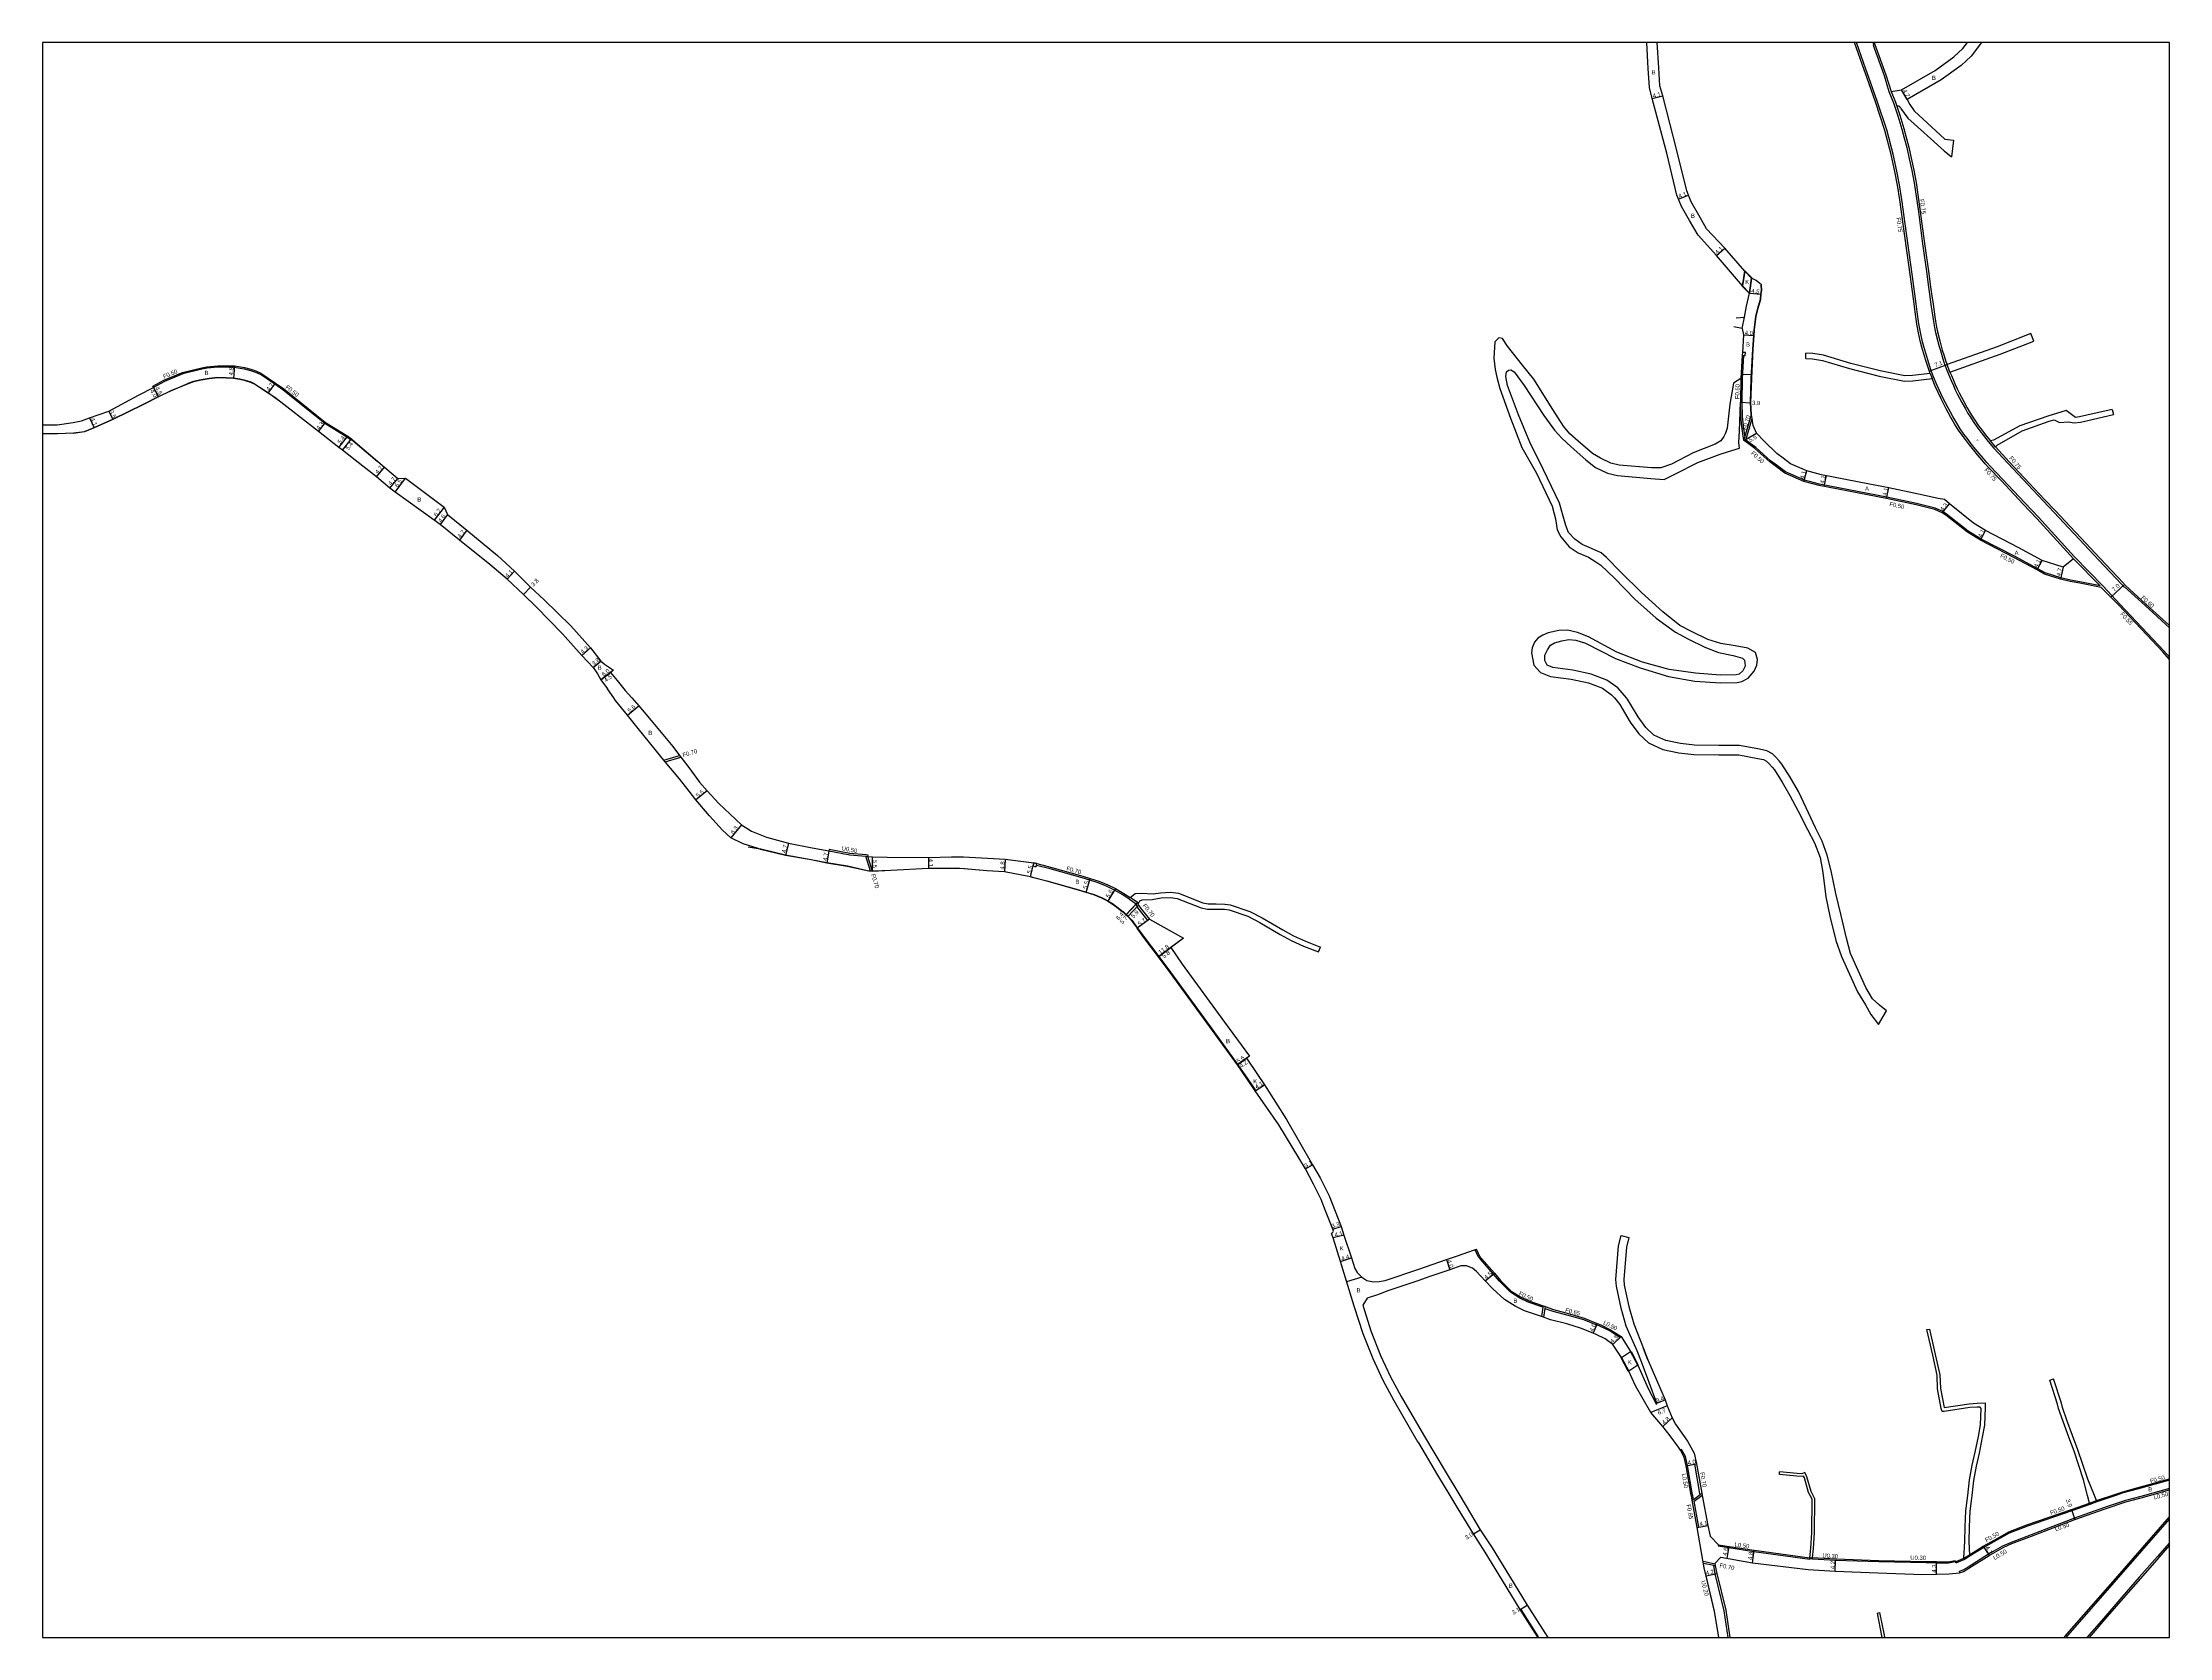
# Model space of a CAD drawing. Header units: metres. Extents: x -24000 to -20800, y -105000 to -102000.
# Drawn here: x -24000 to -23200, y -103200 to -102600 of the extents above; entities that cross this region are included whole.
import ezdxf

# ---------------------------------------------------------------- set-up
doc = ezdxf.new("R2010")
doc.units = ezdxf.units.M
doc.header["$LTSCALE"] = 2.5
for name, color, linetype in [('側溝・桝', 7, 'Continuous'), ('図郭', 7, 'Continuous'), ('幅員', 7, 'Continuous'), ('歩道・分離帯・安全施設', 7, 'Continuous'), ('舗装', 7, 'Continuous'), ('道路', 7, 'Continuous')]:
    doc.layers.add(name, color=color, linetype=linetype)
doc.styles.get("Standard").update_dxf_attribs({"font": ''})
doc.styles.add('YOKO_DECO', font='')
doc.styles.get('Standard').set_extended_font_data('@MS PGothic')
doc.styles.get('YOKO_DECO').set_extended_font_data('MS PGothic')

msp = doc.modelspace()

# ---------------------------------------------------------------- linework, layer by layer
at = {"layer": '側溝・桝'}
for points in [[(-23200, -102831.23), (-23202.15, -102828.84), (-23208.27, -102822.34), (-23218.69, -102811.25), (-23224.93, -102804.55), (-23235.66, -102793.53), (-23249.28, -102778.57), (-23254.46, -102773.11), (-23262.76, -102764.24), (-23267.33, -102759.44), (-23268.71, -102757.93), (-23269.93, -102756.52), (-23271.59, -102754.61), (-23273, -102752.91), (-23274.54, -102750.94), (-23276.11, -102748.84), (-23277.29, -102747.27), (-23278.67, -102745.37), (-23280.03, -102743.25), (-23281.53, -102740.68), (-23283.29, -102737.43), (-23285.21, -102733.67), (-23287.41, -102729.02), (-23288.79, -102725.7), (-23289.84, -102722.7), (-23290.92, -102719.36), (-23292.38, -102714.34), (-23292.86, -102712.54), (-23293.53, -102709.63), (-23294.22, -102705.83), (-23294.95, -102701.27), (-23295.33, -102698.25), (-23296.71, -102688.01), (-23299.44, -102668.19), (-23300.71, -102659.11), (-23301.6, -102653.57), (-23302.6, -102648.38), (-23303.95, -102642), (-23306.35, -102632.89), (-23309.91, -102622.03), (-23313.05, -102613.2), (-23314.16, -102610.03), (-23317.73, -102600)], [(-23311.62, -102600), (-23311.27, -102600.98), (-23311.39, -102601.02), (-23307.36, -102612.43), (-23305.5, -102618.45), (-23303.78, -102622.65), (-23302.12, -102627.6), (-23300.67, -102632.53), (-23299.88, -102635.42), (-23298.82, -102639.49), (-23297.85, -102643.72), (-23296.88, -102648.19), (-23296.07, -102652.81), (-23294.44, -102663.69), (-23292.84, -102675.7), (-23291.26, -102687.05), (-23290.72, -102691.11), (-23290.25, -102694.67), (-23289.7, -102698.56), (-23289.06, -102703.3), (-23288.78, -102704.92), (-23288.35, -102707.21), (-23287.96, -102709.05), (-23287.14, -102712.44), (-23286.61, -102714.39), (-23286.18, -102715.91), (-23285.49, -102718.16), (-23284.81, -102720.2), (-23283.69, -102723.24), (-23282.73, -102725.6), (-23282.11, -102727.11), (-23281.28, -102729.01), (-23280.56, -102730.61), (-23279.79, -102732.17), (-23278.07, -102735.44), (-23276.76, -102737.86), (-23275.91, -102739.3), (-23274.89, -102740.97), (-23273.88, -102742.56), (-23272.43, -102744.61), (-23271.35, -102746.07), (-23269.92, -102747.89), (-23268.14, -102750.1), (-23266.82, -102751.73), (-23266.01, -102752.65), (-23260.8, -102758.21), (-23253.18, -102766.4), (-23247.51, -102772.41), (-23243.41, -102776.76), (-23237.95, -102782.59), (-23233.79, -102787.01), (-23228.55, -102792.59), (-23224.52, -102796.86), (-23220.04, -102801.66), (-23218.28, -102803.52), (-23217.01, -102804.86), (-23216.91, -102804.75), (-23209.17, -102811.78), (-23200, -102820.17)], [(-23304.7, -102618.37), (-23303.05, -102622.4), (-23302.53, -102623.95)], [(-23360.17, -102717.69), (-23360.66, -102726.37), (-23360.86, -102735.29), (-23360.67, -102740.59), (-23360.31, -102744.43), (-23359.74, -102748.5)], [(-23927.89, -102722.08), (-23934.06, -102722.16), (-23938.09, -102722.54), (-23940.03, -102722.92), (-23947.2, -102724.61), (-23954.11, -102727.5), (-23958.28, -102729.73)], [(-23883.85, -102749.09), (-23884.16, -102749.48), (-23885.51, -102748.43), (-23893.83, -102743.36), (-23909.59, -102730.66), (-23912.63, -102728.52), (-23918.12, -102724.79)], [(-23361.16, -102726.34), (-23361.36, -102735.31)], [(-23290.02, -102724.52), (-23289.31, -102726.45)], [(-23282.55, -102723.98), (-23283.62, -102721.17)], [(-23360.08, -102749.68), (-23359.74, -102748.5), (-23357.24, -102739.87)], [(-23359.48, -102750.12), (-23359.33, -102749.61), (-23356.98, -102741.49)], [(-23226.12, -102804.41), (-23233.65, -102802.92), (-23237.22, -102802.21), (-23240.87, -102801.42), (-23246.76, -102799.49), (-23249.56, -102797.97), (-23258.29, -102793.24), (-23270.8, -102786.78), (-23275.71, -102783.83), (-23283.81, -102777.46), (-23285.22, -102776.47), (-23288.14, -102775.22), (-23295.16, -102773.44), (-23306.3, -102771.09), (-23313.45, -102769.7), (-23331.65, -102766.09), (-23337.31, -102764.6), (-23344.42, -102761.56), (-23347.48, -102759.26), (-23350, -102757.35), (-23355.64, -102752.35), (-23359.33, -102749.61)], [(-23265.44, -102752.13), (-23267.3, -102749.89)], [(-23226.12, -102804.41), (-23236.04, -102794.25)], [(-23766.27, -102870.02), (-23760.36, -102868.23)], [(-23765.78, -102870.61), (-23759.91, -102868.82)], [(-23689.55, -102906.18), (-23689.51, -102905.68), (-23690.26, -102905.62), (-23696.33, -102905.13), (-23704.09, -102903.55), (-23704.19, -102904.04)], [(-23688.54, -102911.75), (-23690.3, -102906.12)], [(-23687.79, -102911.81), (-23689.55, -102906.18)], [(-23591.2, -102922.35), (-23591.32, -102922.27), (-23593.7, -102920.69), (-23596.81, -102918.82), (-23599.58, -102917.53), (-23602.89, -102916.09), (-23606.11, -102915.14), (-23608.95, -102914.29), (-23621.01, -102910.86), (-23626.13, -102909.54)], [(-23588.62, -102924.09), (-23591.2, -102922.35)], [(-23589.33, -102922.77), (-23590.93, -102921.68)], [(-23587.91, -102924.14), (-23587.93, -102923.7), (-23589.33, -102922.77)], [(-23588.62, -102924.09), (-23588.61, -102924.45), (-23588.24, -102925.09)], [(-23583.69, -102929.83), (-23584.25, -102930.25), (-23587.46, -102926.26), (-23588.24, -102925.09)], [(-23459.15, -103057.73), (-23459.84, -103056.98), (-23461.16, -103054.12)], [(-23435.66, -103075.78), (-23441.2, -103073.86), (-23444.4, -103072.32), (-23447.91, -103070.13), (-23451.94, -103066), (-23454.31, -103063.28), (-23459.15, -103057.73)], [(-23435.59, -103075.28), (-23435.66, -103075.78), (-23436.16, -103079.31)], [(-23434.86, -103075.53), (-23434.96, -103076.19), (-23435.44, -103079.56)], [(-23434.96, -103076.19), (-23431.89, -103077.25), (-23425.78, -103078.83), (-23420.38, -103080.44), (-23415.51, -103082.45), (-23415.45, -103082.31), (-23415.26, -103081.85)], [(-23415.45, -103082.31), (-23414.14, -103082.85), (-23410.42, -103084.69), (-23406.64, -103087.15), (-23406.27, -103086.79)], [(-23379.33, -103146.55), (-23379.37, -103146.32), (-23381.29, -103135.3), (-23382.09, -103131.97), (-23383.53, -103129.35), (-23383.97, -103129.59)], [(-23376.54, -103146.2), (-23376.6, -103145.85), (-23378.53, -103134.83), (-23377.84, -103134.71)], [(-23200, -103143.99), (-23209.42, -103146.55), (-23210.83, -103146.93), (-23216.52, -103148.51), (-23224.38, -103151.14), (-23235.71, -103155.1), (-23252.07, -103161.37), (-23259.5, -103164.23), (-23262.78, -103165.65), (-23268.1, -103168.72), (-23275.7, -103173.55), (-23277.68, -103174.7), (-23279.13, -103175.22), (-23279.03, -103175.71)], [(-23200, -103140.88), (-23211.61, -103144.04), (-23217.39, -103145.64), (-23220.12, -103146.55)], [(-23379.5, -103148.41), (-23379.05, -103148.08), (-23377.01, -103146.55)], [(-23379.05, -103148.08), (-23379.33, -103146.55)], [(-23377.68, -103158.66), (-23377.04, -103158.54), (-23378.79, -103148.69), (-23375.92, -103146.55)], [(-23377.01, -103146.55), (-23376.54, -103146.2), (-23375.92, -103145.73)], [(-23375.93, -103146.55), (-23375.78, -103146.44)], [(-23220.11, -103146.55), (-23225.38, -103148.31), (-23227.28, -103148.99), (-23229.9, -103149.93), (-23236.69, -103152.37), (-23253.44, -103158.14), (-23260.26, -103160.71), (-23264.29, -103163.06), (-23269.82, -103166.14), (-23274.99, -103169.34), (-23277.09, -103170.62), (-23280.04, -103171.88), (-23280.41, -103171.95), (-23280.5, -103171.45)], [(-23230.07, -103149.46), (-23227.45, -103148.52)], [(-23238.84, -103200), (-23238.09, -103199.18), (-23219.89, -103178.29), (-23200, -103155.49)], [(-23369.62, -103165.1), (-23369.76, -103165.58), (-23365.72, -103166.21), (-23356.3, -103167.67), (-23335.31, -103170.49), (-23335.28, -103170.29), (-23335.24, -103169.99)], [(-23200, -103164.38), (-23204.45, -103169.48), (-23211.34, -103177.37), (-23217.87, -103184.86), (-23224.71, -103192.72), (-23231.05, -103200)], [(-23375.5, -103170.86), (-23375.7, -103170.89), (-23375.18, -103173.8), (-23374.44, -103176.9), (-23371.27, -103190.17), (-23369.68, -103200)], [(-23370.83, -103172.37), (-23375.39, -103171.48)], [(-23370.69, -103173.11), (-23371.43, -103172.96), (-23375.26, -103172.21)], [(-23365.96, -103200), (-23367.43, -103189.92), (-23370.82, -103176.11), (-23371.43, -103172.96)], [(-23335.28, -103170.29), (-23334.28, -103170.37)], [(-23335.24, -103169.99), (-23334.25, -103170.08)], [(-23280.5, -103171.45), (-23280.55, -103171.16), (-23283.16, -103171.62), (-23287.6, -103171.58), (-23291.48, -103171.5), (-23309.3, -103171.13), (-23325.55, -103170.56), (-23334.25, -103170.08)], [(-23277.29, -103170.16), (-23275.26, -103168.91)]]:
    msp.add_lwpolyline(points, dxfattribs=at)
for points in [[(-23360.67, -102717.66), (-23360.17, -102717.69), (-23359.58, -102717.72), (-23359.51, -102716.62), (-23360.61, -102716.56)], [(-23627.42, -102909.73), (-23627.41, -102909.73), (-23626.73, -102909.91), (-23626.26, -102910.03), (-23626.13, -102909.54), (-23625.96, -102908.86), (-23627.12, -102908.57)]]:
    msp.add_lwpolyline(points, close=True, dxfattribs=at)
at = {"layer": '側溝・桝', "flags": 128}
msp.add_lwpolyline([(-23927.89, -102722.08), (-23924.18, -102722.79), (-23921.74, -102723.4), (-23919.92, -102723.98), (-23918.12, -102724.79)], dxfattribs=at)
at = {"layer": '図郭'}
msp.add_lwpolyline([(-24000, -103200), (-23200, -103200), (-23200, -102600), (-24000, -102600)], close=True, dxfattribs=at)
at = {"layer": '幅員'}
for points in [[(-23394.57, -102621.09), (-23390.59, -102620.11)], [(-23298.67, -102621.39), (-23300.76, -102617.75)], [(-23384.66, -102658.96), (-23380.89, -102657.36)], [(-23370.33, -102680.14), (-23367.3, -102677.39)], [(-23357.99, -102694.23), (-23353.51, -102694.65)], [(-23360.18, -102710), (-23356.19, -102710.27)], [(-23927.84, -102721.57), (-23928.16, -102726.36)], [(-23290.33, -102723.64), (-23283.62, -102721.17)], [(-23958.51, -102729.29), (-23956.38, -102733.26)], [(-23956.38, -102733.26), (-23958.28, -102729.73)], [(-23915.09, -102731.92), (-23912.34, -102728.11)], [(-23361.36, -102735.31), (-23357.46, -102735.48)], [(-23982.3, -102741.23), (-23980.58, -102744.95)], [(-23975.1, -102738.68), (-23973.56, -102741.82)], [(-23896.2, -102746.33), (-23893.54, -102742.95)], [(-23888.53, -102752.29), (-23885.22, -102748.02)], [(-23887.15, -102753.36), (-23883.85, -102749.09)], [(-23360.08, -102749.68), (-23355.33, -102746.9)], [(-23874.34, -102763.32), (-23871.32, -102759.71)], [(-23869.37, -102767.63), (-23866.39, -102763.99)], [(-23867.42, -102769.09), (-23863.49, -102763.91)], [(-23337.47, -102765.08), (-23336.43, -102761.11)], [(-23329.85, -102766.96), (-23329.05, -102762.94)], [(-23306.4, -102771.58), (-23305.55, -102767.57)], [(-23848.9, -102774.8), (-23852.65, -102779.73)], [(-23285.47, -102776.91), (-23282.74, -102773.58)], [(-23847.72, -102777.6), (-23850.4, -102781.34)], [(-23840.35, -102783.5), (-23843.21, -102787.23)], [(-23271.04, -102787.22), (-23269.16, -102783.57)], [(-23822.47, -102798.84), (-23825.24, -102801.87)], [(-23249.8, -102798.41), (-23247.85, -102794.8)], [(-23239.99, -102797.32), (-23241.01, -102801.91)], [(-23816.51, -102804.87), (-23819.13, -102807.62)], [(-23222.09, -102808.63), (-23216.88, -102803.91)], [(-23797.14, -102830.56), (-23793.94, -102827.69)], [(-23792.92, -102835.12), (-23789.99, -102832.69)], [(-23785.19, -102836.11), (-23789.96, -102839.76)], [(-23789.96, -102839.76), (-23786.38, -102837.02)], [(-23780.04, -102853.02), (-23775.68, -102849.5)], [(-23749.99, -102881.45), (-23754.25, -102884.93)], [(-23737.09, -102894.32), (-23741.06, -102899.21)], [(-23719.48, -102901.2), (-23720.54, -102905.78)], [(-23704.19, -102904.04), (-23705.01, -102908.67)], [(-23687.79, -102911.81), (-23687.83, -102906.31)], [(-23666.8, -102906.59), (-23666.71, -102910.69)], [(-23637.93, -102907.16), (-23638.19, -102911.95)], [(-23628.42, -102913.91), (-23627.12, -102908.57)], [(-23607.47, -102919.74), (-23605.91, -102914.46)], [(-23596.48, -102918.2), (-23599.37, -102923)], [(-23592.6, -102928.16), (-23588.2, -102923.52)], [(-23592.55, -102928.22), (-23588.62, -102924.09)], [(-23587.74, -102924.57), (-23591.82, -102928.83)], [(-23583.69, -102929.83), (-23588.27, -102933.23)], [(-23570.84, -102936.9), (-23580.3, -102943.96)], [(-23580.3, -102943.96), (-23575.65, -102940.49)], [(-23546.07, -102981.3), (-23550.59, -102984.61)], [(-23550.59, -102984.61), (-23547.2, -102982.12)], [(-23543.85, -102994.39), (-23540.43, -102992.12)], [(-23524.96, -103023.74), (-23522.28, -103022.19)], [(-23514.7, -103046.43), (-23511.56, -103045.43)], [(-23510.54, -103048.65), (-23514.52, -103049.62)], [(-23511.79, -103058.58), (-23507.6, -103057.24)], [(-23471.98, -103057.87), (-23470.67, -103061.65)], [(-23457.34, -103065.9), (-23453.93, -103062.95)], [(-23415.26, -103081.85), (-23416.79, -103085.54)], [(-23409.34, -103089.8), (-23406.27, -103086.79)], [(-23392.82, -103111.87), (-23389.67, -103110.6)], [(-23388.94, -103112.8), (-23395.13, -103115.36)], [(-23387.04, -103117.42), (-23390.57, -103120.67)], [(-23381.78, -103135.4), (-23377.84, -103134.71)], [(-23236.85, -103151.89), (-23235.53, -103155.57)], [(-23461.79, -103161.03), (-23459.23, -103159.47)], [(-23377.68, -103158.66), (-23373.65, -103157.91)], [(-23366.35, -103170.26), (-23365.64, -103165.72)], [(-23356.86, -103171.93), (-23356.23, -103167.17)], [(-23270.07, -103165.71), (-23267.84, -103169.15)], [(-23374.24, -103176.85), (-23370.14, -103175.97)], [(-23325.71, -103175.06), (-23325.57, -103170.86)], [(-23287.66, -103176.18), (-23287.6, -103171.88)], [(-23444.16, -103189.53), (-23441.55, -103187.86)]]:
    msp.add_lwpolyline(points, dxfattribs=at)
at = {"layer": '歩道・分離帯・安全施設'}
for points in [[(-23357.39, -102739.93), (-23357.39, -102739.88), (-23357.61, -102735.48), (-23357.29, -102726.36), (-23356.68, -102715.31), (-23356.34, -102710.26), (-23356.2, -102708.05), (-23355.54, -102703.06), (-23354.83, -102699.92), (-23353.82, -102696.53), (-23353.66, -102694.63), (-23353.49, -102693.1), (-23353.56, -102691.29)], [(-23934.06, -102726.04), (-23937.36, -102726.41), (-23940.31, -102726.87), (-23943.22, -102727.54), (-23945.31, -102728.33)], [(-23920.24, -102728.38), (-23921.59, -102727.77), (-23923.61, -102727.16), (-23925.78, -102726.67), (-23928.15, -102726.26), (-23930.87, -102726.14), (-23934.06, -102726.04)], [(-23988.4, -102746.9), (-23984.24, -102746.3), (-23980.62, -102744.86), (-23973.6, -102741.73), (-23962.05, -102736.07), (-23956.43, -102733.17), (-23951.77, -102731), (-23945.31, -102728.33)], [(-23920.24, -102728.38), (-23915.04, -102731.84), (-23912.57, -102733.48), (-23910.91, -102734.77)], [(-23883.73, -102749.32), (-23882.36, -102750.48), (-23874.09, -102757.5)], [(-23734.56, -102902.61), (-23730.86, -102903.21)], [(-23730.86, -102903.21), (-23729.87, -102903.38), (-23720.51, -102905.63), (-23710.86, -102907.37), (-23704.98, -102908.52), (-23697.29, -102909.78), (-23689.18, -102911.55), (-23688.75, -102911.58)], [(-23687.66, -102911.66), (-23680.9, -102911.34), (-23666.72, -102910.54), (-23656.6, -102910.52), (-23653.28, -102910.69), (-23644.81, -102911.48), (-23638.17, -102911.8), (-23628.44, -102913.75), (-23627.61, -102913.96), (-23622.2, -102915.35), (-23610.24, -102918.76), (-23607.43, -102919.59), (-23604.49, -102920.47), (-23601.48, -102921.78), (-23599.28, -102922.87)], [(-23599.28, -102922.87), (-23597.58, -102923.91), (-23595.87, -102925.17), (-23593.67, -102926.86), (-23593.66, -102926.86)], [(-23591.72, -102928.72), (-23592.44, -102928.11), (-23592.5, -102928.06), (-23592.82, -102927.7), (-23593.41, -102927.08), (-23593.66, -102926.86)], [(-23591.72, -102928.72), (-23590.31, -102930.19), (-23588.14, -102933.14)], [(-23588.14, -102933.14), (-23585.63, -102936.57), (-23580.18, -102943.87), (-23575.78, -102949.77), (-23559.85, -102971.52), (-23550.47, -102984.52), (-23546.71, -102989.97), (-23543.91, -102994.02)], [(-23444.02, -103189.49), (-23437.49, -103199.79), (-23437.35, -103200)]]:
    msp.add_lwpolyline(points, dxfattribs=at)
at = {"layer": '歩道・分離帯・安全施設', "flags": 128}
msp.add_lwpolyline([(-23688.75, -102911.58), (-23688.02, -102911.65), (-23687.66, -102911.66)], dxfattribs=at)
at = {"layer": '舗装'}
for points in [[(-23360.58, -102691.59), (-23359.77, -102685.99)], [(-23357.18, -102688.63), (-23357.99, -102694.23)], [(-23361.07, -102724.79), (-23357.06, -102724.89)], [(-23550.59, -102984.61), (-23547.2, -102982.12)], [(-23503.72, -103064.41), (-23509.48, -103066.19)]]:
    msp.add_lwpolyline(points, dxfattribs=at)
at = {"layer": '道路'}
for points in [[(-23360.73, -102707.54), (-23359.86, -102703.26), (-23359.03, -102699.19), (-23357.99, -102694.23), (-23360.58, -102691.59), (-23370.33, -102680.14), (-23377.31, -102672.45), (-23380.55, -102667), (-23383.5, -102661.71), (-23384.66, -102658.96), (-23385.31, -102657.45), (-23389.11, -102641.65), (-23394.57, -102621.09), (-23395.59, -102616.96), (-23396.1, -102609.8), (-23396.63, -102600.1), (-23396.64, -102600)], [(-23236.04, -102794.25), (-23239.99, -102797.32), (-23247.85, -102794.8), (-23256.61, -102790.05), (-23269.16, -102783.57), (-23273.66, -102780.86), (-23282.74, -102773.58), (-23284.58, -102771.87), (-23287.04, -102771.5), (-23294.42, -102769.92), (-23305.61, -102767.56), (-23312.77, -102766.17), (-23330.84, -102762.58), (-23336.43, -102761.11), (-23342.57, -102758.45), (-23345.31, -102756.38), (-23347.65, -102754.62), (-23352.4, -102750), (-23355.33, -102746.9), (-23356.55, -102744.1), (-23356.98, -102741.49), (-23357.24, -102739.96), (-23357.24, -102739.87), (-23357.46, -102735.48), (-23357.14, -102726.36), (-23356.53, -102715.32), (-23356.19, -102710.27), (-23356.05, -102708.07), (-23355.39, -102703.09), (-23354.68, -102699.95), (-23353.67, -102696.56), (-23353.51, -102694.65), (-23353.33, -102693.1), (-23353.42, -102691.17), (-23354.69, -102690.09), (-23355.48, -102689.53), (-23357.18, -102688.63), (-23359.77, -102685.99), (-23367.3, -102677.39), (-23374.08, -102670.06), (-23377.08, -102665), (-23379.9, -102659.95), (-23380.89, -102657.36), (-23381.47, -102655.76), (-23385.23, -102640.66), (-23390.59, -102620.11), (-23391.63, -102616.33), (-23392.11, -102609.54), (-23392.63, -102600)], [(-23290.02, -102724.52), (-23290.57, -102722.95), (-23291.66, -102719.59), (-23293.12, -102714.55), (-23293.61, -102712.72), (-23294.28, -102709.79), (-23294.98, -102705.97), (-23295.69, -102701.37), (-23296.06, -102698.34), (-23297.44, -102688.11), (-23300.18, -102668.29), (-23301.44, -102659.22), (-23302.33, -102653.7), (-23303.33, -102648.53), (-23304.67, -102642.17), (-23307.06, -102633.1), (-23310.61, -102622.27), (-23313.75, -102613.45), (-23314.86, -102610.28), (-23318.52, -102600)], [(-23311.05, -102600), (-23310.78, -102600.74), (-23306.62, -102612.17), (-23304.7, -102618.37)], [(-23304.7, -102618.37), (-23300.76, -102617.75), (-23288.12, -102610.48), (-23281.07, -102605.44), (-23277.69, -102602.27), (-23275.94, -102600)], [(-23270.66, -102600), (-23270.67, -102600.01), (-23274.57, -102605.09), (-23278.39, -102608.69), (-23285.85, -102614.02), (-23298.67, -102621.39)], [(-23301.14, -102624.64), (-23301.3, -102624.34), (-23301.51, -102624.12), (-23301.75, -102623.98), (-23302.02, -102623.91), (-23302.29, -102623.9), (-23302.53, -102623.95)], [(-23302.53, -102623.95), (-23301.38, -102627.37), (-23299.92, -102632.32), (-23299.13, -102635.22), (-23298.06, -102639.3), (-23297.09, -102643.55), (-23296.12, -102648.04), (-23295.3, -102652.68), (-23293.77, -102663.59), (-23292.08, -102675.6), (-23290.49, -102686.95), (-23289.95, -102691.01), (-23289.48, -102694.57), (-23288.93, -102698.45), (-23288.29, -102703.18), (-23288.01, -102704.78), (-23287.58, -102707.06), (-23287.2, -102708.87), (-23286.39, -102712.25), (-23285.86, -102714.19), (-23285.43, -102715.69), (-23284.75, -102717.92), (-23284.08, -102719.95), (-23283.62, -102721.17)], [(-23298.67, -102621.39), (-23297.62, -102623.29)], [(-23297.62, -102623.29), (-23296.04, -102625.66), (-23284.54, -102636.32), (-23281.18, -102636.73)], [(-23301.14, -102624.64), (-23298.38, -102628.5), (-23292.4, -102633.89), (-23284.69, -102640.78), (-23281.99, -102642.99)], [(-23281.18, -102636.73), (-23281.99, -102642.99)], [(-23362.92, -102703.62), (-23359.86, -102703.26)], [(-23361.16, -102726.34), (-23363.97, -102728.14), (-23365.3, -102736.02), (-23366.38, -102745.12), (-23367.04, -102746.93), (-23367.61, -102748.24), (-23368.68, -102749.89), (-23370.89, -102751.09), (-23379.1, -102754.38), (-23387.36, -102758.6), (-23391.27, -102760.01), (-23394.87, -102760.05), (-23406.99, -102758.93), (-23410.07, -102758.24), (-23414.02, -102756.38), (-23417.05, -102754.64), (-23422.46, -102749.98), (-23425.5, -102747.2), (-23427.89, -102744.28), (-23431.95, -102738.1), (-23439.07, -102726.64), (-23443.38, -102721.38), (-23449.02, -102714.17), (-23450.82, -102711.37), (-23452.19, -102711.12), (-23453.75, -102712.65), (-23454.18, -102718.73), (-23453.66, -102723.01), (-23453.01, -102725.86), (-23451.88, -102730.17), (-23447.87, -102741.28), (-23443.58, -102752.35), (-23438.08, -102762.06), (-23432.24, -102774.38), (-23430.96, -102779.23), (-23430.26, -102783.32), (-23428.88, -102785.89), (-23425.79, -102789.72), (-23422.41, -102792), (-23418.54, -102793.54), (-23415.74, -102795.32), (-23413.92, -102796.66), (-23408.7, -102801.5), (-23401.1, -102809.34), (-23393.08, -102816.51), (-23385.84, -102821.8), (-23380.92, -102824.41), (-23374.75, -102827.42), (-23369.65, -102829.43), (-23364.16, -102830.65), (-23360.64, -102831.57), (-23359.83, -102832.34), (-23359.71, -102833.3), (-23359.58, -102834.61), (-23360.44, -102836.42), (-23361.9, -102837.57), (-23362.96, -102837.81), (-23369.03, -102837.93), (-23378.22, -102837.2), (-23388.14, -102835.83), (-23398.15, -102833.04), (-23407.9, -102829.32), (-23418.53, -102823.54), (-23422.63, -102821.91), (-23426.36, -102821), (-23429.63, -102821.19), (-23433.65, -102822.11), (-23435.72, -102822.99), (-23437.6, -102824.08), (-23438.83, -102825.61), (-23439.71, -102827.72), (-23439.9, -102829.65), (-23439.08, -102834.17), (-23436.51, -102836.96), (-23432.79, -102838.53), (-23425.05, -102839.51), (-23418.51, -102840.93), (-23413.3, -102842.93), (-23409.83, -102845.35), (-23408.8, -102846.57)], [(-23360.73, -102707.54), (-23363.91, -102706.98)], [(-23360.73, -102707.54), (-23360.18, -102710), (-23360.49, -102714.43), (-23360.61, -102716.56), (-23360.67, -102717.66), (-23361.16, -102726.34)], [(-23252.12, -102709.5), (-23264.76, -102714.46), (-23283.62, -102721.17)], [(-23251.02, -102712.29), (-23252.12, -102709.5)], [(-23336.81, -102718.91), (-23336.74, -102716.91)], [(-23336.81, -102718.91), (-23334.29, -102718.98), (-23330.54, -102719.58), (-23320.36, -102722.67), (-23309.2, -102725.51), (-23299.65, -102727.36), (-23296.56, -102727.31), (-23289.31, -102726.45)], [(-23290.02, -102724.52), (-23296.69, -102725.32), (-23299.48, -102725.36), (-23308.76, -102723.55), (-23319.82, -102720.74), (-23330.09, -102717.63), (-23334.1, -102716.99), (-23336.74, -102716.91)], [(-23282.55, -102723.98), (-23263.7, -102717.27), (-23251.02, -102712.29)], [(-24000, -102743.78), (-23994.52, -102743.77), (-23988.47, -102742.99), (-23985.37, -102742.37), (-23982.3, -102741.23), (-23975.1, -102738.68), (-23963.9, -102732.66), (-23958.28, -102729.73), (-23958.51, -102729.29), (-23954.33, -102727.04), (-23947.35, -102724.14), (-23940.14, -102722.43), (-23938.16, -102722.05), (-23934.08, -102721.66), (-23927.84, -102721.57)], [(-23934.06, -102726.14), (-23937.35, -102726.51), (-23940.29, -102726.97), (-23943.19, -102727.63), (-23945.27, -102728.42)], [(-23920.28, -102728.47), (-23921.62, -102727.87), (-23923.63, -102727.26), (-23925.8, -102726.77), (-23928.16, -102726.36), (-23930.87, -102726.24), (-23934.06, -102726.14)], [(-23917.87, -102724.35), (-23912.34, -102728.11), (-23909.29, -102730.26), (-23893.54, -102742.95), (-23885.22, -102748.02), (-23883.85, -102749.09), (-23882.36, -102750.35), (-23871.32, -102759.71), (-23866.39, -102763.99), (-23863.49, -102763.91), (-23848.9, -102774.8), (-23847.72, -102777.6), (-23840.35, -102783.5), (-23828.86, -102792.99), (-23822.47, -102798.84), (-23816.51, -102804.87), (-23811.27, -102809.67), (-23801.24, -102819.4), (-23793.94, -102827.69)], [(-23404.23, -102846.57), (-23407.46, -102842.74), (-23411.65, -102839.82), (-23417.51, -102837.56), (-23424.46, -102836.06), (-23431.87, -102835.12), (-23434.01, -102834.21), (-23434.96, -102832.46), (-23434.98, -102830.43), (-23434, -102828.51), (-23432.79, -102826.68), (-23431.28, -102825.8), (-23428.61, -102825.05), (-23425.86, -102824.56), (-23423.24, -102824.86), (-23419.7, -102825.94), (-23408.31, -102831.78), (-23399.12, -102835.29), (-23388.42, -102838.52), (-23378.58, -102840.19), (-23368.89, -102840.87), (-23362.61, -102840.81), (-23360.79, -102840.4), (-23358.51, -102839.06), (-23356.18, -102836.48), (-23355.16, -102834.18), (-23354.92, -102832.15), (-23355.74, -102829.47), (-23358.57, -102827.8), (-23363.35, -102827), (-23368.79, -102826.07), (-23373.65, -102824.61), (-23379.57, -102821.73), (-23384.18, -102819.29), (-23390.58, -102814.11), (-23398.57, -102806.93), (-23406.31, -102799.28), (-23411.8, -102793.7), (-23413.72, -102792.02), (-23417.34, -102790.29), (-23420.95, -102788.88), (-23423.65, -102786.88), (-23426.04, -102784.29), (-23427.05, -102781.74), (-23428, -102778.21), (-23429.43, -102773.32), (-23435.39, -102760.74), (-23440.54, -102750.38), (-23444.9, -102740.01), (-23448.95, -102729.05), (-23449.64, -102725.65), (-23449.4, -102723.94), (-23448.55, -102723.28), (-23447.77, -102723.08), (-23446.51, -102723.88), (-23442.73, -102729.04), (-23435.32, -102740.25), (-23431.32, -102745.84), (-23428.61, -102748.81), (-23424.98, -102752.1), (-23419.47, -102756.96), (-23415.87, -102759.93), (-23411.37, -102762.05), (-23407.61, -102762.89), (-23395.03, -102764.05), (-23390.11, -102764.41), (-23385.77, -102762.27), (-23377.44, -102758.03), (-23368.95, -102754.86), (-23364.55, -102753.45), (-23361.78, -102752.6), (-23362.02, -102750.48), (-23361.74, -102746.26), (-23361.36, -102735.31)], [(-23236.04, -102794.25), (-23249.84, -102779.1), (-23255.02, -102773.64), (-23263.32, -102764.77), (-23267.89, -102759.96), (-23269.29, -102758.45), (-23270.51, -102757.03), (-23272.18, -102755.1), (-23273.6, -102753.39), (-23275.16, -102751.4), (-23276.73, -102749.3), (-23277.91, -102747.73), (-23279.3, -102745.8), (-23280.68, -102743.65), (-23282.2, -102741.06), (-23283.97, -102737.79), (-23285.9, -102734.01), (-23288.12, -102729.33), (-23289.31, -102726.45)], [(-23282.55, -102723.98), (-23282.01, -102725.31), (-23281.39, -102726.81), (-23280.57, -102728.7), (-23279.86, -102730.28), (-23279.1, -102731.82), (-23277.38, -102735.07), (-23276.08, -102737.48), (-23275.25, -102738.9), (-23274.23, -102740.56), (-23273.24, -102742.12), (-23271.8, -102744.15), (-23270.73, -102745.6), (-23269.32, -102747.41), (-23267.53, -102749.61), (-23267.3, -102749.89)], [(-23945.27, -102728.42), (-23951.73, -102731.09), (-23956.38, -102733.26), (-23962, -102736.16), (-23973.56, -102741.82), (-23980.58, -102744.95), (-23984.21, -102746.39), (-23988.39, -102747), (-23994.4, -102747.17), (-24000, -102747.18)], [(-23797.14, -102830.56), (-23804.45, -102822.41), (-23814.37, -102812.23), (-23819.13, -102807.62), (-23825.24, -102801.87), (-23831.74, -102796.32), (-23843.21, -102787.23), (-23850.4, -102781.34), (-23852.65, -102779.73), (-23867.42, -102769.09), (-23869.37, -102767.63), (-23874.34, -102763.32), (-23882.36, -102757.09), (-23887.15, -102753.36), (-23888.53, -102752.29), (-23896.2, -102746.33), (-23912.63, -102733.56), (-23915.09, -102731.92), (-23920.28, -102728.47)], [(-23225.73, -102805), (-23233.75, -102803.41), (-23237.32, -102802.7), (-23241.01, -102801.91), (-23246.96, -102799.95), (-23249.8, -102798.41), (-23258.52, -102793.68), (-23271.04, -102787.22), (-23275.99, -102784.24), (-23284.11, -102777.86), (-23285.47, -102776.91), (-23288.3, -102775.7), (-23295.28, -102773.93), (-23306.4, -102771.58), (-23313.55, -102770.19), (-23331.77, -102766.58), (-23337.47, -102765.08), (-23344.67, -102762), (-23347.78, -102759.66), (-23350.32, -102757.74), (-23355.96, -102752.74), (-23359.48, -102750.12), (-23360.08, -102749.68), (-23360.81, -102744.48), (-23361.17, -102740.62), (-23361.36, -102735.31)], [(-23221.51, -102738.03), (-23231.14, -102740.18), (-23233.86, -102740.81), (-23235.28, -102741), (-23238.82, -102738.46), (-23245.8, -102740.56), (-23256.22, -102744.19), (-23266.19, -102749.57), (-23267.3, -102749.89)], [(-23265.44, -102752.13), (-23264.84, -102751.45), (-23255.41, -102746.03), (-23245.19, -102742.46), (-23243.36, -102741.93), (-23241.42, -102742.97), (-23238, -102742.73), (-23235.8, -102743.08), (-23233.5, -102742.78), (-23230.71, -102742.13), (-23221.08, -102739.98)], [(-23221.51, -102738.03), (-23221.08, -102739.98)], [(-23265.44, -102752.13), (-23265.44, -102752.13), (-23260.24, -102757.68), (-23252.61, -102765.87), (-23246.95, -102771.88), (-23242.85, -102776.23), (-23237.38, -102782.06), (-23233.22, -102786.48), (-23227.99, -102792.06), (-23223.96, -102796.32), (-23219.48, -102801.13), (-23217.72, -102802.99), (-23216.51, -102804.32), (-23208.78, -102811.35), (-23200, -102819.32)], [(-23200, -102832.05), (-23202.55, -102829.21), (-23208.67, -102822.71), (-23219.09, -102811.63), (-23225.73, -102805)], [(-23797.14, -102830.56), (-23792.92, -102835.12), (-23792.03, -102836.36), (-23791.32, -102837.5), (-23789.96, -102839.76), (-23787.53, -102843.15)], [(-23793.94, -102827.69), (-23789.96, -102832.73), (-23789.59, -102833.03), (-23788.6, -102833.81), (-23785.19, -102836.11), (-23786.38, -102837.02), (-23783.92, -102840.04)], [(-23785.14, -102846.58), (-23787.53, -102843.15)], [(-23599.37, -102923), (-23601.54, -102921.91), (-23604.54, -102920.61), (-23607.47, -102919.74), (-23610.29, -102918.9), (-23622.24, -102915.5), (-23627.74, -102914.08), (-23628.42, -102913.91), (-23638.19, -102911.95), (-23644.82, -102911.63), (-23653.29, -102910.84), (-23656.61, -102910.68), (-23666.71, -102910.69), (-23680.9, -102911.49), (-23687.79, -102911.81), (-23688.54, -102911.75), (-23689.2, -102911.7), (-23697.32, -102909.93), (-23705.01, -102908.67), (-23710.89, -102907.52), (-23720.54, -102905.78), (-23729.91, -102903.52), (-23730.86, -102903.21), (-23736.43, -102901.41), (-23741.06, -102899.21), (-23744.28, -102896.25), (-23749.15, -102890.95), (-23754.25, -102884.93), (-23756.84, -102881.69), (-23760.42, -102877.05), (-23765.78, -102870.61), (-23766.27, -102870.02), (-23767.45, -102868.6), (-23776.01, -102858.02), (-23780.04, -102853.02), (-23784.49, -102847.49), (-23785.14, -102846.58)], [(-23783.92, -102840.04), (-23780.81, -102843.75), (-23778.29, -102846.58)], [(-23778.29, -102846.58), (-23775.68, -102849.5), (-23771.13, -102855.03), (-23762.93, -102864.87), (-23760.36, -102868.23), (-23759.91, -102868.82), (-23756.9, -102872.76), (-23752.91, -102878.19), (-23749.99, -102881.45), (-23745.65, -102886.3), (-23737.09, -102894.32), (-23733.3, -102896.68), (-23727.67, -102898.94), (-23719.48, -102901.2), (-23710.57, -102902.94), (-23704.19, -102904.04), (-23696.4, -102905.62), (-23690.3, -102906.12), (-23689.55, -102906.18), (-23687.83, -102906.31), (-23682.26, -102906.51), (-23666.8, -102906.59), (-23658.13, -102906.29), (-23653.61, -102906.39), (-23644.51, -102906.87), (-23637.93, -102907.16), (-23627.12, -102908.57), (-23625.96, -102908.86), (-23620.83, -102910.18), (-23608.75, -102913.62), (-23605.91, -102914.46), (-23602.65, -102915.43), (-23599.29, -102916.9), (-23596.48, -102918.2), (-23593.33, -102920.09), (-23590.93, -102921.68)], [(-23408.8, -102846.57), (-23406.76, -102848.99), (-23405.01, -102851.99), (-23402.79, -102855.65), (-23399.53, -102860.05), (-23395.98, -102863.44), (-23390.55, -102865.98), (-23384.49, -102867.21), (-23378.91, -102867.85), (-23369.48, -102867.96), (-23362.01, -102867.94), (-23354.81, -102869.31), (-23352.66, -102869.76), (-23351.52, -102870.36), (-23350.54, -102871.36), (-23349.47, -102872.61), (-23348.56, -102873.63), (-23345.69, -102878.2), (-23342.74, -102883.23), (-23339.64, -102889.2), (-23336.18, -102895.99), (-23333.56, -102901.09), (-23331.32, -102906.63), (-23330.33, -102912.25), (-23329.27, -102921.38), (-23327.8, -102928.7), (-23325.47, -102937.79), (-23323.31, -102943.88), (-23317.34, -102957.12), (-23314.37, -102962.03), (-23312.31, -102965.6), (-23309.49, -102969.45)], [(-23306.48, -102964.25), (-23309.06, -102962.11), (-23311.64, -102959.78), (-23314.24, -102955.49), (-23320, -102942.71), (-23321.5, -102936.96), (-23323.49, -102928.4), (-23325.43, -102920.11), (-23327.27, -102911.61), (-23328.78, -102905.73), (-23330.67, -102900.44), (-23333.08, -102895.43), (-23336.69, -102887.87), (-23339.57, -102881.74), (-23342.71, -102876.36), (-23345.77, -102871.48), (-23346.86, -102870.17), (-23348.14, -102868.75), (-23349.28, -102867.59), (-23351.45, -102866.43), (-23354.14, -102865.87), (-23361.68, -102864.44), (-23369.47, -102864.46), (-23378.69, -102864.35), (-23383.94, -102863.75), (-23389.44, -102862.63), (-23393.98, -102860.52), (-23396.89, -102857.73), (-23399.88, -102853.7), (-23402.01, -102850.19), (-23403.9, -102846.96), (-23404.23, -102846.57)], [(-23590.93, -102921.68), (-23589, -102920.13), (-23586.68, -102920.02), (-23582.2, -102920.26), (-23579.53, -102919.83), (-23575.69, -102919.57), (-23572.73, -102920.03), (-23563.64, -102923.62), (-23561.61, -102924.05), (-23558.52, -102924.06), (-23555.28, -102924.08), (-23553.26, -102924.33), (-23545.84, -102926.84), (-23541.21, -102929.26), (-23533.51, -102933.75), (-23529.46, -102936.04), (-23524.9, -102938.11), (-23519.34, -102940.27)], [(-23599.37, -102923), (-23597.66, -102924.04), (-23595.96, -102925.29), (-23593.76, -102926.97)], [(-23591.82, -102928.83), (-23592.55, -102928.22), (-23592.6, -102928.16), (-23592.93, -102927.81), (-23593.52, -102927.19), (-23593.76, -102926.97)], [(-23587.91, -102924.14), (-23587.26, -102922.83), (-23586.38, -102922.49), (-23582.58, -102922.41), (-23579.28, -102921.81), (-23575.77, -102921.58), (-23573.26, -102921.97), (-23564.22, -102925.54), (-23561.83, -102926.05), (-23558.52, -102926.06), (-23555.41, -102926.08), (-23553.71, -102926.29), (-23546.63, -102928.68), (-23542.18, -102931.01), (-23534.49, -102935.49), (-23530.37, -102937.83), (-23525.68, -102939.95), (-23520.06, -102942.13)], [(-23587.74, -102924.57), (-23587.91, -102924.14)], [(-23587.74, -102924.57), (-23586.91, -102925.83), (-23583.69, -102929.83), (-23570.84, -102936.9), (-23575.65, -102940.49), (-23571.4, -102946.7), (-23555.41, -102968.54), (-23546.07, -102981.3), (-23547.2, -102982.13), (-23543.05, -102988.23), (-23540.43, -102992.12), (-23532.1, -103005.18), (-23522.28, -103022.19), (-23519.48, -103027.03), (-23516.02, -103033.9), (-23511.56, -103045.43), (-23510.54, -103048.65), (-23507.6, -103057.24), (-23506.37, -103061.23), (-23505.57, -103062.67), (-23503.72, -103064.41), (-23501.84, -103065.66), (-23499.36, -103066.21), (-23497.26, -103066.05), (-23494.97, -103065.72), (-23482.39, -103061.46)], [(-23591.82, -102928.83), (-23590.43, -102930.29), (-23588.27, -102933.23)], [(-23506.65, -103075.34), (-23509.55, -103065.94), (-23511.79, -103058.58), (-23514.52, -103049.62), (-23515.12, -103047.98), (-23514.9, -103047.8), (-23514.65, -103047.59), (-23514.55, -103047.43), (-23514.48, -103047.18), (-23514.7, -103046.43), (-23517.38, -103039.56), (-23519.09, -103035.3), (-23521.95, -103029.47), (-23524.96, -103023.74), (-23534.97, -103007.16), (-23543.85, -102994.39), (-23546.83, -102990.05), (-23550.59, -102984.61), (-23559.97, -102971.61), (-23575.9, -102949.86), (-23580.3, -102943.96), (-23585.75, -102936.66), (-23588.27, -102933.23)], [(-23520.06, -102942.13), (-23519.34, -102940.27)], [(-23309.49, -102969.45), (-23306.48, -102964.25)], [(-23482.39, -103061.46), (-23479.85, -103060.6), (-23471.98, -103057.87), (-23467.85, -103056.44), (-23461.8, -103054.3)], [(-23461.8, -103054.3), (-23460.67, -103053.98)], [(-23458.78, -103057.39), (-23459.42, -103056.7), (-23460.67, -103053.98)], [(-23392.82, -103111.87), (-23398.55, -103096.31), (-23400.25, -103092.23), (-23404.34, -103082.92), (-23406.25, -103076.17), (-23408.01, -103067.9), (-23408.27, -103065.35), (-23407.22, -103052.7), (-23406.2, -103048.78)], [(-23406.2, -103048.78), (-23403.29, -103049.53)], [(-23403.29, -103049.53), (-23404.25, -103053.21), (-23405.26, -103065.32), (-23405.04, -103067.43), (-23403.34, -103075.44), (-23401.49, -103081.97), (-23397.87, -103091.31), (-23396.19, -103095.55), (-23389.67, -103110.6)], [(-23400.8, -103105.28), (-23403.36, -103099.8), (-23403.55, -103099.45), (-23406.05, -103094.65), (-23409.34, -103089.8), (-23412.25, -103087.69), (-23415.58, -103086.04), (-23416.79, -103085.54), (-23421.5, -103083.6), (-23426.68, -103082.05), (-23432.85, -103080.46), (-23435.44, -103079.56), (-23436.16, -103079.31), (-23442.54, -103077.1), (-23446.09, -103075.4), (-23450.05, -103072.92), (-23454.54, -103068.82), (-23457.34, -103065.9), (-23460.62, -103062.27), (-23462.1, -103061.05), (-23464.4, -103060.2), (-23466.56, -103060.23), (-23470.67, -103061.65), (-23478.54, -103064.38), (-23482.39, -103065.68)], [(-23458.78, -103057.39), (-23453.93, -103062.95), (-23451.57, -103065.66), (-23447.59, -103069.74), (-23444.15, -103071.89), (-23441.01, -103073.4), (-23435.59, -103075.28), (-23434.86, -103075.53), (-23431.7, -103076.63), (-23425.61, -103078.2), (-23420.16, -103079.82), (-23415.26, -103081.85), (-23413.93, -103082.4), (-23410.18, -103084.25), (-23406.27, -103086.79), (-23402.68, -103092.45), (-23400, -103097.59), (-23396.09, -103106.28), (-23392.94, -103112.38)], [(-23482.39, -103065.68), (-23494.03, -103069.62), (-23497.55, -103070.92), (-23501.76, -103072.34), (-23503.37, -103074.99)], [(-23482.38, -103126.84), (-23482.9, -103125.98), (-23491.67, -103110.92), (-23495.78, -103103.29), (-23499.56, -103095.21), (-23503.31, -103085.73), (-23506.65, -103075.34)], [(-23503.37, -103074.99), (-23500.39, -103084.69), (-23496.72, -103093.98), (-23493.01, -103101.89), (-23488.96, -103109.4), (-23482.38, -103120.7), (-23480.23, -103124.39), (-23472.47, -103137.41), (-23466.96, -103146.55)], [(-23291.26, -103084.2), (-23290.28, -103083.98)], [(-23275.9, -103146.55), (-23275.2, -103140.71), (-23274.23, -103135.21), (-23273.07, -103130.33), (-23271.87, -103124.43), (-23271.11, -103119.96), (-23270.83, -103113.91), (-23271.19, -103113.4), (-23272.27, -103113.31), (-23275.12, -103113.54), (-23284.69, -103115.05), (-23285.43, -103115.01), (-23285.91, -103113.82), (-23287.21, -103106.43), (-23287.43, -103101.3), (-23289.06, -103093.75), (-23291.26, -103084.2)], [(-23290.28, -103083.98), (-23288.09, -103093.51), (-23286.43, -103101.17), (-23286.06, -103106.29), (-23284.74, -103113.54), (-23275.3, -103112.05), (-23272.27, -103111.81), (-23269.38, -103111.74), (-23269.31, -103113.47), (-23269.62, -103120.13), (-23270.4, -103124.7), (-23271.6, -103130.66), (-23272.76, -103135.51), (-23273.71, -103140.93), (-23274.39, -103146.55)], [(-23400, -103097.59), (-23402.68, -103092.45)], [(-23398.55, -103096.31), (-23400.25, -103092.23)], [(-23396.19, -103095.55), (-23397.87, -103091.31)], [(-23245, -103103.2), (-23243.58, -103102.74)], [(-23230.83, -103146.55), (-23232.38, -103140.69), (-23235.87, -103129.91), (-23237.86, -103124.59), (-23239.98, -103118.74), (-23241.7, -103113.91), (-23242.08, -103112.29), (-23245, -103103.2)], [(-23228.23, -103146.55), (-23230.69, -103140.39), (-23234.46, -103129.4), (-23236.45, -103124.08), (-23238.57, -103118.24), (-23240.26, -103113.48), (-23240.64, -103111.89), (-23243.58, -103102.74)], [(-23392.94, -103112.38), (-23392.82, -103111.87)], [(-23389.67, -103110.6), (-23388.94, -103112.8), (-23387.04, -103117.42), (-23385.79, -103119.82)], [(-23379.83, -103146.55), (-23379.86, -103146.41), (-23381.78, -103135.4), (-23382.56, -103132.16), (-23383.97, -103129.59), (-23384.65, -103128.36), (-23387.83, -103124.19), (-23390.57, -103120.67), (-23395.13, -103115.36)], [(-23385.79, -103119.82), (-23381.29, -103126.17), (-23378.8, -103130.69), (-23377.84, -103134.71), (-23375.92, -103145.73), (-23375.78, -103146.44), (-23375.76, -103146.55)], [(-23470.58, -103146.55), (-23475.14, -103138.99), (-23482.38, -103126.84)], [(-23346.73, -103138.69), (-23346.63, -103137.69)], [(-23335.17, -103146.55), (-23335.71, -103145.47), (-23337.3, -103139.92), (-23337.61, -103139.26), (-23338.18, -103139.49), (-23340.12, -103139.32), (-23346.73, -103138.69)], [(-23334.05, -103146.55), (-23334.77, -103145.1), (-23336.36, -103139.57), (-23337.11, -103137.97), (-23338.33, -103138.47), (-23340.05, -103138.32), (-23346.63, -103137.69)], [(-23221.7, -103146.55), (-23217.54, -103145.16), (-23211.75, -103143.56), (-23200, -103140.36)], [(-23437.47, -103200), (-23437.57, -103199.84), (-23444.16, -103189.53), (-23450.88, -103178.6), (-23457.37, -103167.91), (-23461.79, -103161.03), (-23467.56, -103151.57), (-23470.58, -103146.55)], [(-23466.96, -103146.55), (-23464.9, -103149.98), (-23459.23, -103159.47), (-23454.74, -103166.26), (-23448.24, -103176.97), (-23441.55, -103187.86), (-23434.94, -103198.21), (-23433.76, -103200)], [(-23369.47, -103200), (-23371.08, -103190.13), (-23374.24, -103176.85), (-23374.98, -103173.76), (-23375.26, -103172.21), (-23375.39, -103171.48), (-23375.5, -103170.86), (-23377.68, -103158.66), (-23379.5, -103148.41), (-23379.83, -103146.55)], [(-23375.76, -103146.55), (-23373.65, -103157.91), (-23372.78, -103161.9), (-23369.62, -103165.1), (-23365.64, -103165.72), (-23356.23, -103167.17), (-23335.24, -103169.99)], [(-23368.72, -103169.84), (-23356.86, -103171.93), (-23335.91, -103174.4), (-23325.71, -103175.06), (-23309.68, -103175.67), (-23292.82, -103176.31), (-23287.66, -103176.18), (-23282.88, -103176.04), (-23279.03, -103175.71), (-23277.47, -103175.16), (-23275.44, -103173.97), (-23267.84, -103169.15), (-23262.56, -103166.1), (-23259.31, -103164.7), (-23251.89, -103161.83), (-23235.53, -103155.57), (-23224.22, -103151.61), (-23216.37, -103148.99), (-23210.69, -103147.41), (-23207.51, -103146.55), (-23200, -103144.51)], [(-23335.24, -103169.99), (-23334.85, -103166.45), (-23334.55, -103160.65), (-23334.43, -103148.02), (-23335.17, -103146.55)], [(-23334.28, -103170.37), (-23334.25, -103170.08), (-23333.86, -103166.53), (-23333.55, -103160.68), (-23333.43, -103147.79), (-23334.05, -103146.55)], [(-23277.29, -103170.16), (-23277.01, -103163.86), (-23276.78, -103158.37), (-23276.56, -103152.32), (-23276.13, -103148.43), (-23275.9, -103146.55)], [(-23274.39, -103146.55), (-23274.64, -103148.6), (-23275.06, -103152.43), (-23275.28, -103158.41), (-23275.52, -103163.99), (-23275.26, -103168.91)], [(-23275.26, -103168.91), (-23270.07, -103165.71), (-23264.54, -103162.63), (-23260.47, -103160.26), (-23253.61, -103157.66), (-23236.85, -103151.89), (-23230.07, -103149.46)], [(-23230.07, -103149.46), (-23230.83, -103146.55)], [(-23227.45, -103148.52), (-23228.23, -103146.55)], [(-23227.45, -103148.52), (-23225.54, -103147.84), (-23221.7, -103146.55)], [(-23239.66, -103200), (-23238.55, -103198.77), (-23220.35, -103177.89), (-23200, -103154.56)], [(-23200, -103165.29), (-23204, -103169.87), (-23210.88, -103177.77), (-23217.42, -103185.25), (-23224.26, -103193.12), (-23230.26, -103200)], [(-23365.25, -103200), (-23366.74, -103189.78), (-23370.14, -103175.97), (-23370.69, -103173.11), (-23370.89, -103172.05)], [(-23334.28, -103170.37), (-23325.57, -103170.86), (-23309.31, -103171.43), (-23291.48, -103171.8), (-23287.6, -103171.88), (-23283.14, -103171.92), (-23280.5, -103171.45), (-23280.18, -103171.4), (-23277.29, -103170.16)], [(-23309.87, -103190.85), (-23308.89, -103190.65)], [(-23308.04, -103200), (-23308.16, -103199.37), (-23309.87, -103190.85)], [(-23307.02, -103200), (-23307.18, -103199.17), (-23308.89, -103190.65)]]:
    msp.add_lwpolyline(points, dxfattribs=at)
for points in [[(-23359.77, -102685.99), (-23360.58, -102691.59), (-23357.99, -102694.23), (-23357.18, -102688.63)], [(-23357.18, -102688.63), (-23357.07, -102688.52), (-23359.66, -102685.88), (-23359.77, -102685.99)], [(-23357.99, -102694.23), (-23358.1, -102694.33), (-23360.69, -102691.69), (-23360.58, -102691.59)], [(-23406.05, -103094.65), (-23403.36, -103099.8), (-23403.54, -103099.88), (-23406.22, -103094.75)], [(-23406.05, -103094.65), (-23402.68, -103092.45), (-23400, -103097.59), (-23403.36, -103099.8)], [(-23402.68, -103092.45), (-23402.51, -103092.36), (-23399.82, -103097.5), (-23400, -103097.59)]]:
    msp.add_lwpolyline(points, close=True, dxfattribs=at)
at = {"layer": '道路', "flags": 128}
for points in [[(-23927.84, -102721.57), (-23924.07, -102722.3), (-23921.61, -102722.92), (-23919.74, -102723.51), (-23917.87, -102724.35)], [(-23395.13, -103115.36), (-23400.8, -103105.28)], [(-23370.89, -103172.05), (-23368.72, -103169.84)]]:
    msp.add_lwpolyline(points, dxfattribs=at)

# ---------------------------------------------------------------- texts
at = {"layer": '側溝・桝'}
for s, rotation, p in [('F0.75', 278, (-23293.95, -102659.02)), ('F0.75', 278, (-23302.73, -102665.91)), ('F0.50', 22.61345, (-23954.29, -102726.48)), ('F0.50', 321.13601, (-23908.8, -102729.9)), ('F0.50', 88.72577, (-23361.81, -102734.14)), ('F0.70', 73.87064, (-23359.14, -102745.91)), ('F0.50', 318.43277, (-23357.56, -102754.73)), ('F0.75', 311.67424, (-23269.76, -102760.93)), ('F0.75', 310.05218, (-23260.43, -102756.43)), ('F0.50', 348.07394, (-23305.46, -102774.34)), ('F0.50', 332.69134, (-23263.86, -102793.57)), ('F0.60', 318, (-23210.82, -102809.05)), ('F0.55', 313, (-23218.65, -102815.15)), ('F0.70', 16.89606, (-23758.99, -102868.89)), ('U0.50', 348.52401, (-23699.52, -102903.78)), ('F0.70', 344.10162, (-23615.02, -102911.39)), ('F0.70', 287.30149, (-23688.44, -102912.98)), ('F0.70', 308.83401, (-23586.34, -102924.76)), ('F0.50', 334.33943, (-23444.92, -103071.14)), ('F0.65', 345.55276, (-23427.39, -103077.51)), ('L0.50', 333.66741, (-23413.15, -103082.12)), ('L0.50', 279.90341, (-23383.44, -103138.44)), ('F0.70', 279.90442, (-23376.58, -103137.98)), ('F0.50', 15.21909, (-23207.06, -103141.98)), ('F0.65', 280.07956, (-23381.66, -103150.06)), ('F0.50', 19.74027, (-23244.58, -103153.97)), ('L0.50', 15.22077, (-23205.69, -103148.11)), ('L0.50', 19.25777, (-23242.78, -103160.06)), ('L0.50', 352.06883, (-23363.63, -103165.77)), ('F0.50', 29.11785, (-23268.82, -103164.21)), ('L0.50', 29.9648, (-23265.76, -103170.89)), ('F0.70', 348.92712, (-23369.35, -103173.61)), ('U0.30', 356.79653, (-23330.57, -103169.93)), ('U0.30', 358.80792, (-23297.48, -103170.75)), ('U0.20', 283.41126, (-23376.15, -103178.79))]:
    msp.add_text(s, height=1.6, rotation=rotation, dxfattribs=at).set_placement(p)
at = {"layer": '幅員'}
for s, rotation, p in [('4.1', 13.87959, (-23394.16, -102620.89)), ('4.2', 299.87335, (-23300.43, -102618.13)), ('4.1', 23.00868, (-23384.29, -102658.7)), ('4.1', 42.24918, (-23370.07, -102679.77)), ('4.5', 354.62694, (-23357.33, -102694.19)), ('4.0', 356.23349, (-23359.78, -102709.93)), ('7.1', 20, (-23288.1, -102722.16)), ('4.8', 86.19181, (-23928.34, -102725.25)), ('4.0', 298.26198, (-23959.59, -102731.02)), ('4.5', 298.26198, (-23957.72, -102730)), ('4.7', 54.20203, (-23914.73, -102731.26)), ('3.9', 357.46485, (-23357.05, -102736.3)), ('4.1', 294.83868, (-23982.02, -102741.6)), ('3.5', 296.06922, (-23974.94, -102738.77)), ('4.3', 51.89215, (-23895.94, -102745.84)), ('5.4', 52.29643, (-23887.94, -102751.13)), ('5.4', 52.29653, (-23884.93, -102753.46)), ('5.5', 30.38259, (-23357.68, -102750.39)), ('4.7', 50.07097, (-23873.9, -102762.4)), ('4.7', 50.61688, (-23868.94, -102766.71)), ('6.5', 52.82479, (-23866.5, -102767.47)), ('4.1', 75.24441, (-23337.47, -102764.32)), ('4.1', 78.77699, (-23329.91, -102766.02)), ('4.1', 78.0773, (-23306.45, -102770.64)), ('6.2', 52.76208, (-23851.82, -102778.48)), ('4.3', 50.61567, (-23285.19, -102776.42)), ('4.6', 54.4843, (-23850.07, -102780.72)), ('4.7', 52.53245, (-23842.83, -102786.58)), ('4.1', 62.68525, (-23270.76, -102786.39)), ('4.1', 47.51396, (-23825.01, -102801.47)), ('4.1', 61.55834, (-23249.74, -102797.68)), ('4.7', 77.54481, (-23240.99, -102800.87)), ('3.8', 46.36933, (-23815.31, -102804.79)), ('7.0', 42, (-23220.78, -102806.64)), ('4.3', 41.85328, (-23796.8, -102830.12)), ('3.8', 40, (-23792.61, -102834.53)), ('5.6', 38.87956, (-23779.17, -102852.19)), ('5.5', 39.26063, (-23753.43, -102884.13)), ('6.3', 50.90891, (-23740.16, -102897.94)), ('4.7', 77.01199, (-23720.47, -102905.03)), ('4.7', 79.90873, (-23704.98, -102907.92)), ('5.5', 270.40142, (-23687.72, -102907.46)), ('4.1', 271.19248, (-23666.69, -102907.04)), ('4.8', 86.95814, (-23638.25, -102911.15)), ('5.5', 76.32279, (-23628.25, -102912.77)), ('5.5', 73.45844, (-23607.24, -102918.61)), ('5.6', 58.99095, (-23598.83, -102921.92)), ('6.4', 47, (-23595.23, -102930.34)), ('5.9', 46.24713, (-23589.64, -102929.56)), ('5.7', 46, (-23593.85, -102931.74)), ('5.7', 36.58573, (-23587.32, -102932.4)), ('11.8', 36.74464, (-23579.55, -102943.08)), ('5.8', 36.74464, (-23578.2, -102944.58)), ('5.6', 36.21048, (-23550.16, -102984.07)), ('4.2', 36.21048, (-23549.04, -102985.82)), ('4.1', 33.54929, (-23543.29, -102993.72)), ('3.1', 29.99292, (-23524.84, -103023.35)), ('3.3', 17.6303, (-23514.88, -103046.08)), ('4.1', 13.66259, (-23513.82, -103049.37)), ('4.4', 17.61137, (-23511.25, -103058.3)), ('4.0', 289.14101, (-23471.75, -103058.22)), ('4.5', 40.84748, (-23456.91, -103065.4)), ('4.0', 67.54179, (-23416.73, -103085.14)), ('4.3', 44.52053, (-23409.44, -103089.46)), ('3.4', 21.98258, (-23392.76, -103111.74)), ('6.7', 22.50513, (-23392.13, -103116.28)), ('4.8', 42.57179, (-23390.05, -103120.06)), ('4.0', 9.91008, (-23381.08, -103135.11)), ('3.9', 289.73604, (-23239.01, -103148.26)), ('4.1', 10.53834, (-23376.66, -103158.2)), ('3.0', 31.39462, (-23464.39, -103163.28)), ('4.6', 81.13317, (-23366.45, -103169.31)), ('4.8', 82.47611, (-23356.98, -103170.9)), ('4.1', 303.03816, (-23269.35, -103166.27)), ('4.2', 12.21839, (-23374.23, -103176.63)), ('4.2', 87.98948, (-23325.94, -103174.33)), ('4.3', 89.22771, (-23287.75, -103175.63)), ('3.1', 32.57033, (-23446.74, -103191.51))]:
    msp.add_text(s, height=1.6, rotation=rotation, dxfattribs=at).set_placement(p)
at = {"layer": '舗装'}
for s, p in [('B', (-23394.79, -102612.01)), ('B', (-23289.31, -102614.08)), ('B', (-23379.99, -102665.97)), ('K', (-23359.57, -102690.88)), ('B', (-23359.26, -102714.42)), ('B', (-23939.05, -102725.1)), ('A', (-23314.51, -102768.61)), ('B', (-23859.03, -102772.67)), ('A', (-23258.26, -102792.76)), ('B', (-23791.21, -102835.98)), ('B', (-23772.15, -102860.5)), ('B', (-23611.51, -102916.54)), ('B', (-23554.86, -102976.43)), ('K', (-23544.64, -102991.58)), ('K', (-23512.04, -103054.41)), ('B', (-23505.75, -103070.18)), ('B', (-23446.74, -103074.13)), ('K', (-23403.74, -103097.23)), ('B', (-23208, -103145.05)), ('B', (-23448.46, -103181.33))]:
    msp.add_text(s, height=1.6, dxfattribs=at).set_placement(p)
at = {"layer": '舗装', "style": 'YOKO_DECO'}
msp.add_text('A', height=0.75, dxfattribs=at).set_placement((-23272.55, -102749.84, 230.16))
at = {"layer": '道路'}
for s, rotation, p in [('6.0', 37, (-23788.94, -102838.55)), ('4.5', 38, (-23788.04, -102840.74))]:
    msp.add_text(s, height=1.6, rotation=rotation, dxfattribs=at).set_placement(p)

doc.saveas('drawing.dxf')
